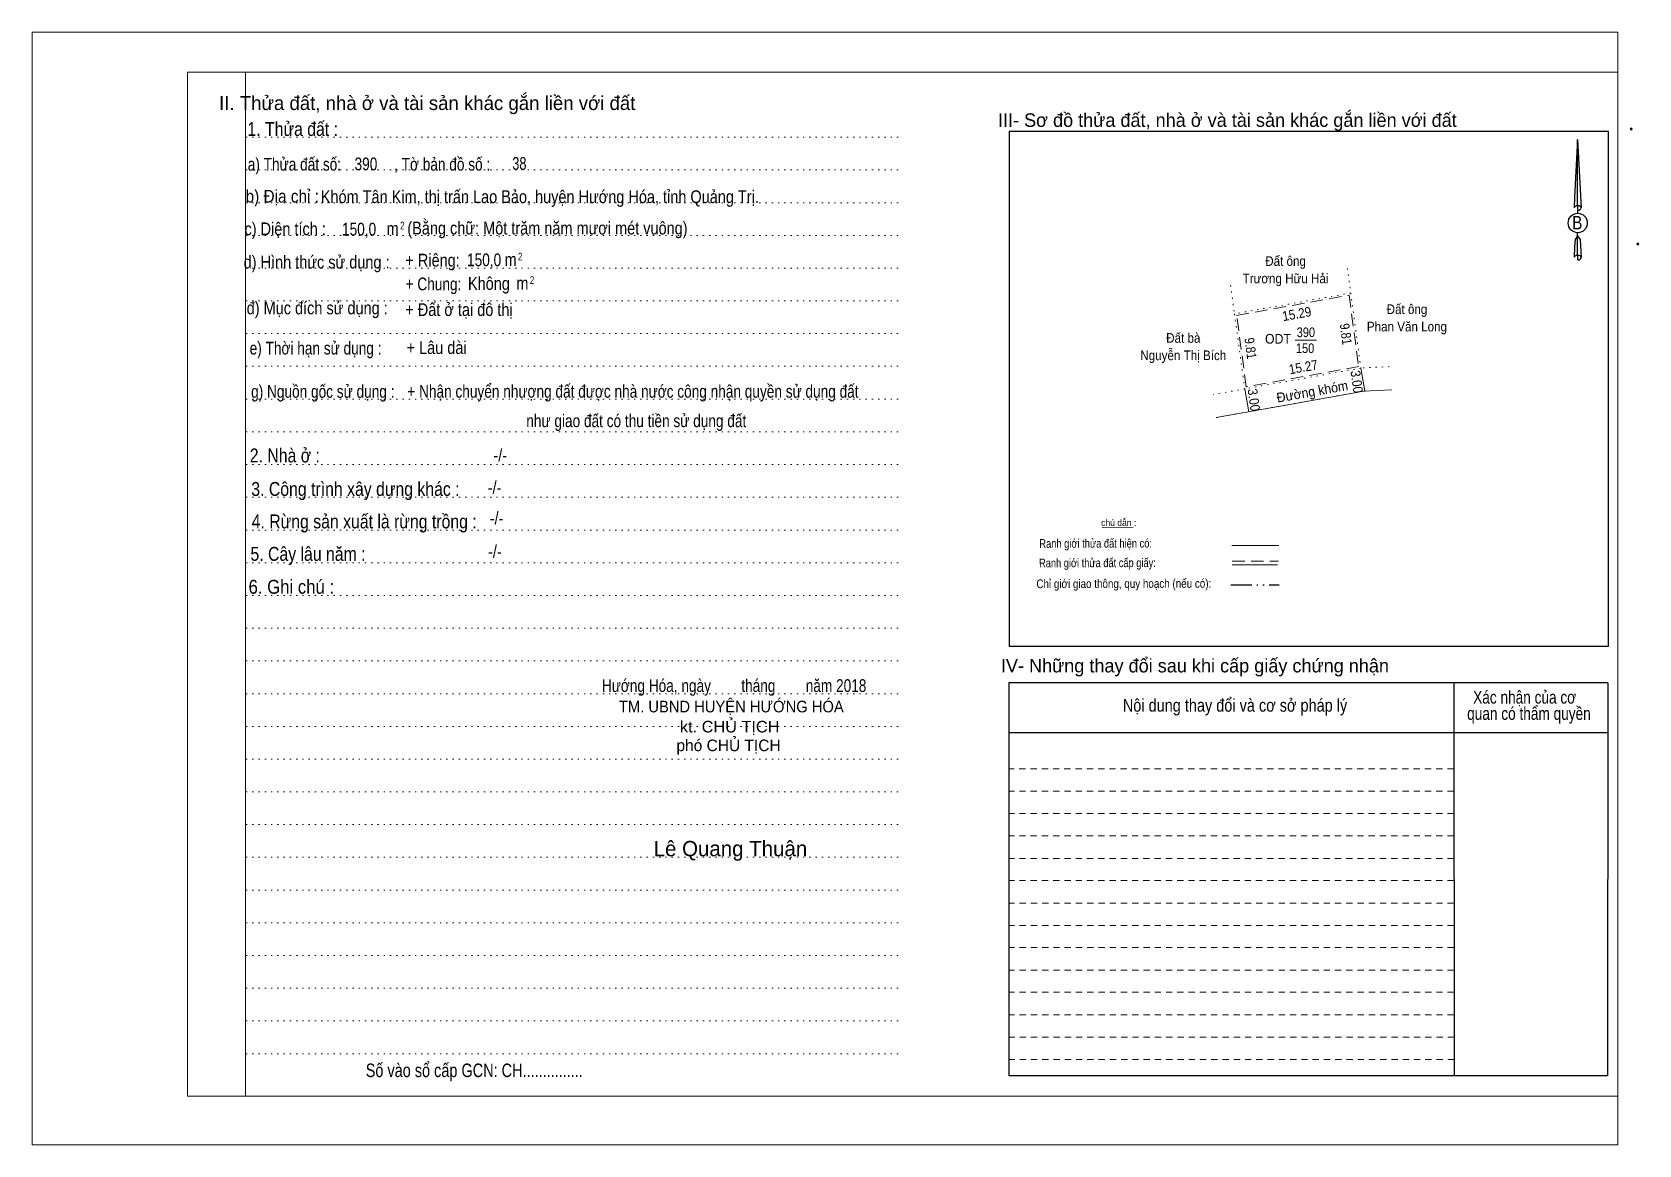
# Model space of a CAD drawing. Header units: metres. Extents: x 535664 to 536199, y 1836876 to 1837023.
# Drawn here: x 535885 to 536092.9, y 1836877.2 to 1837021.2 of the extents above; entities that cross this region are included whole.
import ezdxf
from ezdxf.enums import TextEntityAlignment as Align

# ---------------------------------------------------------------- set-up
doc = ezdxf.new("R2010")
doc.units = ezdxf.units.M
doc.header["$LTSCALE"] = 0.54
doc.header["$PDMODE"] = 32
doc.header["$PDSIZE"] = 0.27
for name, pattern in [('DASH_DOUBLE_DOT', [9.2, 5, -1.2, 0.3, -1.2, 0.3, -1.2]), ('DOTTED', [1.5, 0.3, -1.2]), ('MEDIUM_DASHED', [4.5, 3, -1.5]), ('SHORT_DASHED', [2.7, 1.5, -1.2])]:
    doc.linetypes.add(name, pattern=pattern)
for name, color, linetype, lineweight in [('1', 7, 'DOTTED', 13), ('10', 7, 'DOTTED', 13), ('12', 7, 'Continuous', 25), ('13', 7, 'Continuous', 13), ('2', 7, 'SHORT_DASHED', 13), ('28', 7, 'Continuous', 25), ('5', 7, 'Continuous', 13), ('63', 7, 'Continuous', 13)]:
    doc.layers.add(name, color=color, linetype=linetype, lineweight=lineweight)
for name, color, linetype in [('18', 7, 'Continuous'), ('21', 7, 'Continuous'), ('3', 7, 'Continuous'), ('4', 7, 'Continuous'), ('8', 7, 'Continuous')]:
    doc.layers.add(name, color=color, linetype=linetype)

msp = doc.modelspace()

# ---------------------------------------------------------------- texts
at = {"layer": '10'}
for s, width, p in [('Đất ông', 0.9, (536047.195, 1836990.97)), ('Trương Hữu Hải', 0.9, (536047.19, 1836988.72)), ('Đất ông', 0.9, (536062.905, 1836984.74)), ('Phan Văn Long', 0.9, (536062.9, 1836982.49)), ('Đất bà', 0.9, (536033.96, 1836981.02)), ('ODT', 0.95, (536046.21, 1836980.91)), ('390', 0.85, (536049.82, 1836981.75)), ('Nguyễn Thị Bích', 0.9, (536033.955, 1836978.77)), ('150', 0.85, (536049.72, 1836979.69))]:
    msp.add_text(s, height=1.25, dxfattribs=dict(at, width=width)).set_placement(p, align=Align.CENTER)
for s, rotation, width, p in [('15.29', 10.134, 0.9, (536048.755, 1836984.1469)), ('9.81', 277.676, 0.85, (536054.3796, 1836982.0635)), ('9.81', 277.791, 0.85, (536042.043, 1836980.2197)), ('15.27', 10.147, 0.9, (536049.6049, 1836977.2656)), ('3.00', 277.791, 0.9, (536055.7919, 1836975.8947)), ('3.00', 277.791, 0.9, (536042.4719, 1836973.5447)), ('Đường khóm', 10.167, 0.95, (536050.7597, 1836974.0947))]:
    msp.add_text(s, height=1.25, rotation=rotation, dxfattribs=dict(at, width=width)).set_placement(p, align=Align.CENTER)
at = {"layer": '12', "width": 0.85}
msp.add_text('B', height=1.728, dxfattribs=at).set_placement((536084.945, 1836995.7), align=Align.CENTER)
at = {"layer": '18'}
for s, height, p in [('II. Thửa đất, nhà ở và tài sản khác gắn liền với đất', 1.8, (535936.115, 1837011.14)), ('phó CHỦ TỊCH', 1.5, (535975.105, 1836928.17)), ('Lê Quang Thuận', 1.98, (535975.35, 1836914.57))]:
    msp.add_text(s, height=height, dxfattribs=at).set_placement(p, align=Align.CENTER)
for s, height, width, p in [('1. Thửa đất :', 1.8, 0.85, (535918.705, 1837007.78)), ('a) Thửa đất số:              , Tờ bản đồ số : ', 1.65, 0.8, (535928.82, 1837003.3)), ('390', 1.65, 0.8, (535928.18, 1837003.34)), ('38', 1.65, 0.75, (535948.035, 1837003.4)), ('b) Địa chỉ : ', 1.65, 0.9, (535917.63, 1836999.16)), ('Khóm Tân Kim, thị trấn Lao Bảo, huyện Hướng Hóa, tỉnh Quảng Trị.', 1.65, 0.85, (535950.685, 1836999.1)), (' m', 1.65, 0.85, (535931.375, 1836994.98)), ('2', 1, 0.75, (535932.885, 1836995.68)), ('d) Hình thức sử dụng :', 1.65, 0.85, (535921.795, 1836990.64)), ('+ Riêng: ', 1.65, 0.85, (535937.065, 1836990.88)), ('       + Chung:', 1.65, 0.8, (535935.205, 1836987.81)), ('đ) Mục đích sử dụng :', 1.65, 0.85, (535921.875, 1836984.7)), ('+ Đất ở tại đô thị', 1.65, 0.85, (535940.22, 1836984.49)), ('e) Thời hạn sử dụng :', 1.65, 0.8, (535921.66, 1836979.5)), ('+ Lâu dài', 1.65, 0.85, (535937.325, 1836979.57)), ('g) Nguồn gốc sử dụng :', 1.65, 0.8, (535922.595, 1836973.9)), ('+ Nhận chuyển nhượng đất được nhà nước công nhận quyền sử dụng đất', 1.65, 0.8, (535962.735, 1836973.91)), ('như giao đất có thu tiền sử dụng đất', 1.65, 0.8, (535963.165, 1836970.1)), ('2. Nhà ở :', 1.8, 0.85, (535917.685, 1836965.54)), ('3. Công trình xây dựng khác :', 1.8, 0.85, (535926.82, 1836961.2)), ('4. Rừng sản xuất là rừng trồng :', 1.8, 0.85, (535927.955, 1836957)), ('5. Cây lâu năm :', 1.8, 0.85, (535920.68, 1836952.8)), ('6. Ghi chú :', 1.8, 0.9, (535918.525, 1836948.54)), ('Hướng Hóa, ngày        tháng        năm 2018', 1.65, 0.8, (535975.83, 1836935.83)), ('TM. UBND HUYỆN HƯỚNG HÓA', 1.5, 0.95, (535975.465, 1836933.19)), ('kt. CHỦ TỊCH', 1.5, 1.05, (535975.255, 1836930.59)), ('Số vào sổ cấp GCN: CH...............', 1.75, 0.8, (535942.2, 1836885.99))]:
    msp.add_text(s, height=height, dxfattribs=dict(at, width=width)).set_placement(p, align=Align.CENTER)
at = {"layer": '21'}
msp.add_text('III- Sơ đồ thửa đất, nhà ở và tài sản khác gắn liền với đất', height=1.75, dxfattribs=at).set_placement((536039.66, 1837008.96), align=Align.CENTER)
at = {"layer": '21', "width": 0.85}
msp.add_text('Chỉ giới giao thông, quy hoạch (nếu có):', height=1.12, rotation=0.135, dxfattribs=at).set_placement((536026.2637, 1836949.2961), align=Align.CENTER)
at = {"layer": '28'}
for s, width, p in [('-/-', 0.85, (535945.565, 1836965.64)), ('-/-', 0.85, (535944.825, 1836961.46)), ('-/-', 0.85, (535945.085, 1836957.5)), ('-/-', 0.85, (535944.865, 1836953.18)), ('Xác nhận của cơ', 0.8, (536078.135, 1836934.32)), ('Nội dung thay đổi và cơ sở pháp lý', 0.85, (536040.65, 1836933.28)), (' quan có thẩm quyền', 0.8, (536078.445, 1836932.22))]:
    msp.add_text(s, height=1.65, dxfattribs=dict(at, width=width)).set_placement(p, align=Align.CENTER)
msp.add_text('IV- Những thay đổi sau khi cấp giấy chứng nhận', height=1.75, dxfattribs=at).set_placement((536035.465, 1836938.36), align=Align.CENTER)
at = {"layer": '3'}
for s, width, p in [('c) Diện tích :                                                   ', 0.85, (535931.015, 1836994.94)), ('150,0', 0.8, (535927.295, 1836994.9)), ('150,0', 0.8, (535943.475, 1836990.93))]:
    msp.add_text(s, height=1.65, dxfattribs=dict(at, width=width)).set_placement(p, align=Align.CENTER)
at = {"layer": '4'}
for s, height, width, p in [(' m', 1.65, 0.85, (535946.645, 1836990.97)), ('2', 1, 0.75, (535948.135, 1836991.67)), ('Không', 1.65, 0.85, (535944.095, 1836987.87)), ('2', 1, 0.75, (535949.675, 1836988.63)), (' m', 1.65, 0.85, (535948.165, 1836987.91))]:
    msp.add_text(s, height=height, dxfattribs=dict(at, width=width)).set_placement(p, align=Align.CENTER)
at = {"layer": '63'}
msp.add_text('chú dẫn :', height=0.8273, rotation=359.974, dxfattribs=at).set_placement((536025.5998, 1836957.3288), align=Align.CENTER)
at = {"layer": '63', "width": 0.8}
for s, height, p in [('Ranh giới thửa đất hiện có:', 1.125, (536022.6187, 1836954.4975)), ('Ranh giới thửa đất cấp giấy:', 1.12, (536022.8487, 1836951.9781))]:
    msp.add_text(s, height=height, rotation=0.135, dxfattribs=at).set_placement(p, align=Align.CENTER)
at = {"layer": '8', "width": 0.85}
msp.add_text('(Bằng chữ: Một trăm năm mươi mét vuông)', height=1.65, dxfattribs=at).set_placement((535951.67, 1836995.04), align=Align.CENTER)

# ---------------------------------------------------------------- linework, layer by layer
at = {"layer": '1', "linetype": 'Continuous'}
for p, q in [((535905.08, 1837016.02), (536090.18, 1837016.02)), ((535905.08, 1837016.02), (535905.08, 1836883.52)), ((536090.18, 1837016.02), (536090.18, 1836882.4)), ((535905.08, 1836883.52), (536090.18, 1836883.52))]:
    msp.add_line(p, q, dxfattribs=at)
at = {"layer": '1'}
for p, q in [((535912.58, 1837016.02), (535912.58, 1836883.52)), ((535912.58, 1837016.02), (535912.58, 1836883.52)), ((535912.66, 1837007.62), (535997.2, 1837007.62)), ((535912.66, 1837003.38), (535997.2, 1837003.38)), ((535912.66, 1836999.14), (535997.2, 1836999.14)), ((535912.66, 1836994.92), (535997.2, 1836994.92)), ((535912.66, 1836990.68), (535997.2, 1836990.68)), ((535912.66, 1836986.44), (535997.2, 1836986.44)), ((535912.66, 1836982.2), (535997.2, 1836982.2)), ((535912.66, 1836977.98), (535997.2, 1836977.98)), ((535912.66, 1836973.72), (535997.2, 1836973.72)), ((535912.66, 1836969.5), (535997.2, 1836969.5)), ((535912.66, 1836965.26), (535997.2, 1836965.26)), ((535912.66, 1836961.02), (535997.2, 1836961.02)), ((535912.66, 1836956.78), (535997.2, 1836956.78)), ((535912.66, 1836952.56), (535997.2, 1836952.56)), ((535912.66, 1836948.32), (535997.2, 1836948.32)), ((535912.66, 1836944.08), (535997.2, 1836944.08)), ((535912.66, 1836939.84), (535997.2, 1836939.84)), ((535912.66, 1836935.6), (535997.2, 1836935.6)), ((535912.66, 1836931.38), (535997.2, 1836931.38)), ((535912.66, 1836927.14), (535997.2, 1836927.14)), ((535912.66, 1836922.9), (535997.2, 1836922.9)), ((535912.66, 1836918.66), (535997.2, 1836918.66)), ((535912.66, 1836914.44), (535997.2, 1836914.44)), ((535912.66, 1836910.2), (535997.2, 1836910.2)), ((535912.66, 1836905.96), (535997.2, 1836905.96)), ((535912.66, 1836901.72), (535997.2, 1836901.72)), ((535912.66, 1836897.5), (535997.2, 1836897.5)), ((535912.66, 1836893.26), (535997.2, 1836893.26)), ((535912.66, 1836889.02), (535997.2, 1836889.02))]:
    msp.add_line(p, q, dxfattribs=at)
at = {"layer": '1', "linetype": 'Continuous'}
for points in [[(535884.98, 1836877.22), (536090.18, 1836877.22), (536090.18, 1837021.22), (535884.98, 1837021.22)], [(535912.58, 1837016.02), (536090.18, 1837016.02), (536090.18, 1836883.52), (535912.58, 1836883.52)]]:
    msp.add_lwpolyline(points, close=True, dxfattribs=at)
at = {"layer": '10'}
for p, q in [((536055.2, 1836990.65), (536055.63, 1836987.46)), ((536040.07, 1836988.47), (536040.58, 1836984.77)), ((536055.63, 1836987.46), (536056.94, 1836977.74)), ((536060.62, 1836977.93), (536057.05, 1836977.76))]:
    msp.add_line(p, q, dxfattribs=at)
at = {"layer": '10', "linetype": 'Continuous'}
for p, q in [((536048.44, 1836981.34), (536051.21, 1836981.34)), ((536057.47, 1836974.79), (536056.94, 1836977.74)), ((536042.44, 1836972.1), (536041.91, 1836975.05)), ((536057.34, 1836974.77), (536047.47, 1836973)), ((536058.15, 1836974.81), (536057.34, 1836974.77)), ((536060.93, 1836974.95), (536058.15, 1836974.81)), ((536047.47, 1836973), (536038.21, 1836971.34))]:
    msp.add_line(p, q, dxfattribs=at)
at = {"layer": '10'}
for points in [[(536055.63, 1836987.46), (536040.58, 1836984.77), (536041.91, 1836975.05)], [(536056.94, 1836977.74), (536041.91, 1836975.05), (536037.88, 1836974.33)], [(536038.21, 1836971.33), (536047.47, 1836973), (536057.34, 1836974.77), (536058.15, 1836974.81)]]:
    msp.add_lwpolyline(points, dxfattribs=at)
at = {"layer": '10', "linetype": 'MEDIUM_DASHED'}
msp.add_lwpolyline([(536055.42, 1836987.18), (536056.66, 1836977.94), (536042.11, 1836975.33), (536040.86, 1836984.57)], close=True, dxfattribs=at)
at = {"layer": '12'}
for p, q in [((536088.98, 1837008.36), (536011.44, 1837008.36)), ((536084.98, 1837007.32), (536085.46, 1836998.48)), ((536084.98, 1837007.32), (536085.46, 1836998.48)), ((536084.98, 1837007.32), (536085.46, 1836998.48)), ((536084.6, 1836999.86), (536084.54, 1836998.5)), ((536084.98, 1836998.78), (536084.98, 1836998.44)), ((536084.98, 1836998.44), (536084.98, 1836998.18)), ((536084.98, 1836998.18), (536084.98, 1836997.84)), ((536084.98, 1836998.18), (536084.98, 1836997.84)), ((536084.98, 1836998.18), (536084.98, 1836997.84)), ((536085.46, 1836998.48), (536085.46, 1836998.5)), ((536084.98, 1836994.86), (536084.98, 1836995.26)), ((536084.98, 1836994.86), (536084.98, 1836995.26)), ((536084.98, 1836994.86), (536084.98, 1836995.26)), ((536084.98, 1836994.86), (536085.34, 1836994.38)), ((536084.98, 1836994.86), (536085.34, 1836994.38)), ((536084.98, 1836994.86), (536085.34, 1836994.38)), ((536085.34, 1836994.38), (536085.46, 1836992.06)), ((536085.34, 1836994.38), (536085.46, 1836992.06)), ((536085.34, 1836994.38), (536085.46, 1836992.06)), ((536084.98, 1836992.36), (536084.98, 1836992.02)), ((536084.98, 1836992.02), (536084.98, 1836991.76)), ((536085.46, 1836992.06), (536085.46, 1836992.08))]:
    msp.add_line(p, q, dxfattribs=at)
for points in [[(536084.98, 1836998.78), (536084.98, 1837007.32), (536084.6, 1836999.86)], [(536084.98, 1836992.36), (536084.98, 1836994.86), (536084.66, 1836994.38), (536084.6, 1836993.44), (536084.54, 1836992.08)]]:
    msp.add_lwpolyline(points, dxfattribs=at)
msp.add_ellipse((536085.0055, 1836996.5189), major_axis=(0, 1.258), ratio=0.983453, dxfattribs=at)
for centre, start_param, end_param in [((536085.006, 1836998.4573), 1.57079633, 3.07445202), ((536085.006, 1836998.4573), 0.06714063, 1.57079633), ((536085.006, 1836998.4573), 4.71238898, 6.28318531), ((536085.006, 1836992.0368), 2.49106941, 3.07427841), ((536085.006, 1836992.0368), 1.57079633, 2.49106941), ((536085.006, 1836992.0368), 0.06714063, 1.57079633), ((536085.006, 1836992.0368), 4.71238898, 6.28318531)]:
    msp.add_ellipse(centre, major_axis=(0.4535, 0), ratio=0.655448, start_param=start_param, end_param=end_param, dxfattribs=at)
at = {"layer": '13'}
msp.add_line((536040.25, 1836954.78), (536046.33, 1836954.78), dxfattribs=at)
at = {"layer": '2'}
for p, q in [((536068.96, 1836922.98), (536011.38, 1836922.98)), ((536068.96, 1836920.1), (536011.38, 1836920.1)), ((536068.96, 1836917.2), (536011.38, 1836917.2)), ((536068.96, 1836914.3), (536011.38, 1836914.3)), ((536068.96, 1836911.42), (536011.38, 1836911.42)), ((536068.98, 1836908.52), (536011.38, 1836908.52)), ((536068.98, 1836905.62), (536011.38, 1836905.62)), ((536068.98, 1836902.74), (536011.38, 1836902.74)), ((536068.98, 1836899.84), (536011.38, 1836899.84)), ((536068.98, 1836896.96), (536011.38, 1836896.96)), ((536068.98, 1836894.06), (536011.38, 1836894.06)), ((536069, 1836891.16), (536011.38, 1836891.16)), ((536069, 1836888.28), (536011.38, 1836888.28))]:
    msp.add_line(p, q, dxfattribs=at)
at = {"layer": '28'}
for p, q in [((536068.96, 1836937.02), (536069, 1836886.14)), ((536088.9, 1836937.02), (536088.86, 1836886.14)), ((536088.88, 1836930.56), (536011.38, 1836930.56)), ((536088.86, 1836886.14), (536011.38, 1836886.14))]:
    msp.add_line(p, q, dxfattribs=at)
at = {"layer": '28', "linetype": 'SHORT_DASHED', "lineweight": 13}
msp.add_line((536068.94, 1836925.88), (536011.38, 1836925.88), dxfattribs=at)
at = {"layer": '28'}
msp.add_lwpolyline([(536088.9, 1836937.02), (536011.38, 1836937.02), (536011.38, 1836886.14)], dxfattribs=at)
at = {"layer": '5'}
for p in [(536091.92, 1837008.68), (536092.78, 1836993.8)]:
    msp.add_point(p, dxfattribs=at)
at = {"layer": '63', "lineweight": 25}
for p, q in [((536011.44, 1837008.36), (536011.44, 1836941.72)), ((536088.98, 1836941.72), (536088.98, 1837008.36)), ((536088.98, 1836941.72), (536011.44, 1836941.72))]:
    msp.add_line(p, q, dxfattribs=at)
at = {"layer": '63'}
for p, q in [((536023.45, 1836957.13), (536027.49, 1836957.17)), ((536040.29, 1836952.3), (536046.15, 1836952.3)), ((536040.29, 1836952.3), (536046.15, 1836952.3))]:
    msp.add_line(p, q, dxfattribs=at)
at = {"layer": '63', "linetype": 'MEDIUM_DASHED'}
msp.add_line((536040.29, 1836952.74), (536046.29, 1836952.74), dxfattribs=at)
at = {"layer": '63', "linetype": 'DASH_DOUBLE_DOT', "lineweight": 25}
msp.add_line((536040.11, 1836949.68), (536046.35, 1836949.68), dxfattribs=at)

msp.set_redraw_order([(e.dxf.handle, doc.entitydb.next_handle()) for e in msp.query("TEXT MTEXT ATTDEF DIMENSION ARC_DIMENSION")])  # texts and dimensions are drawn at this point

doc.saveas('drawing.dxf')
